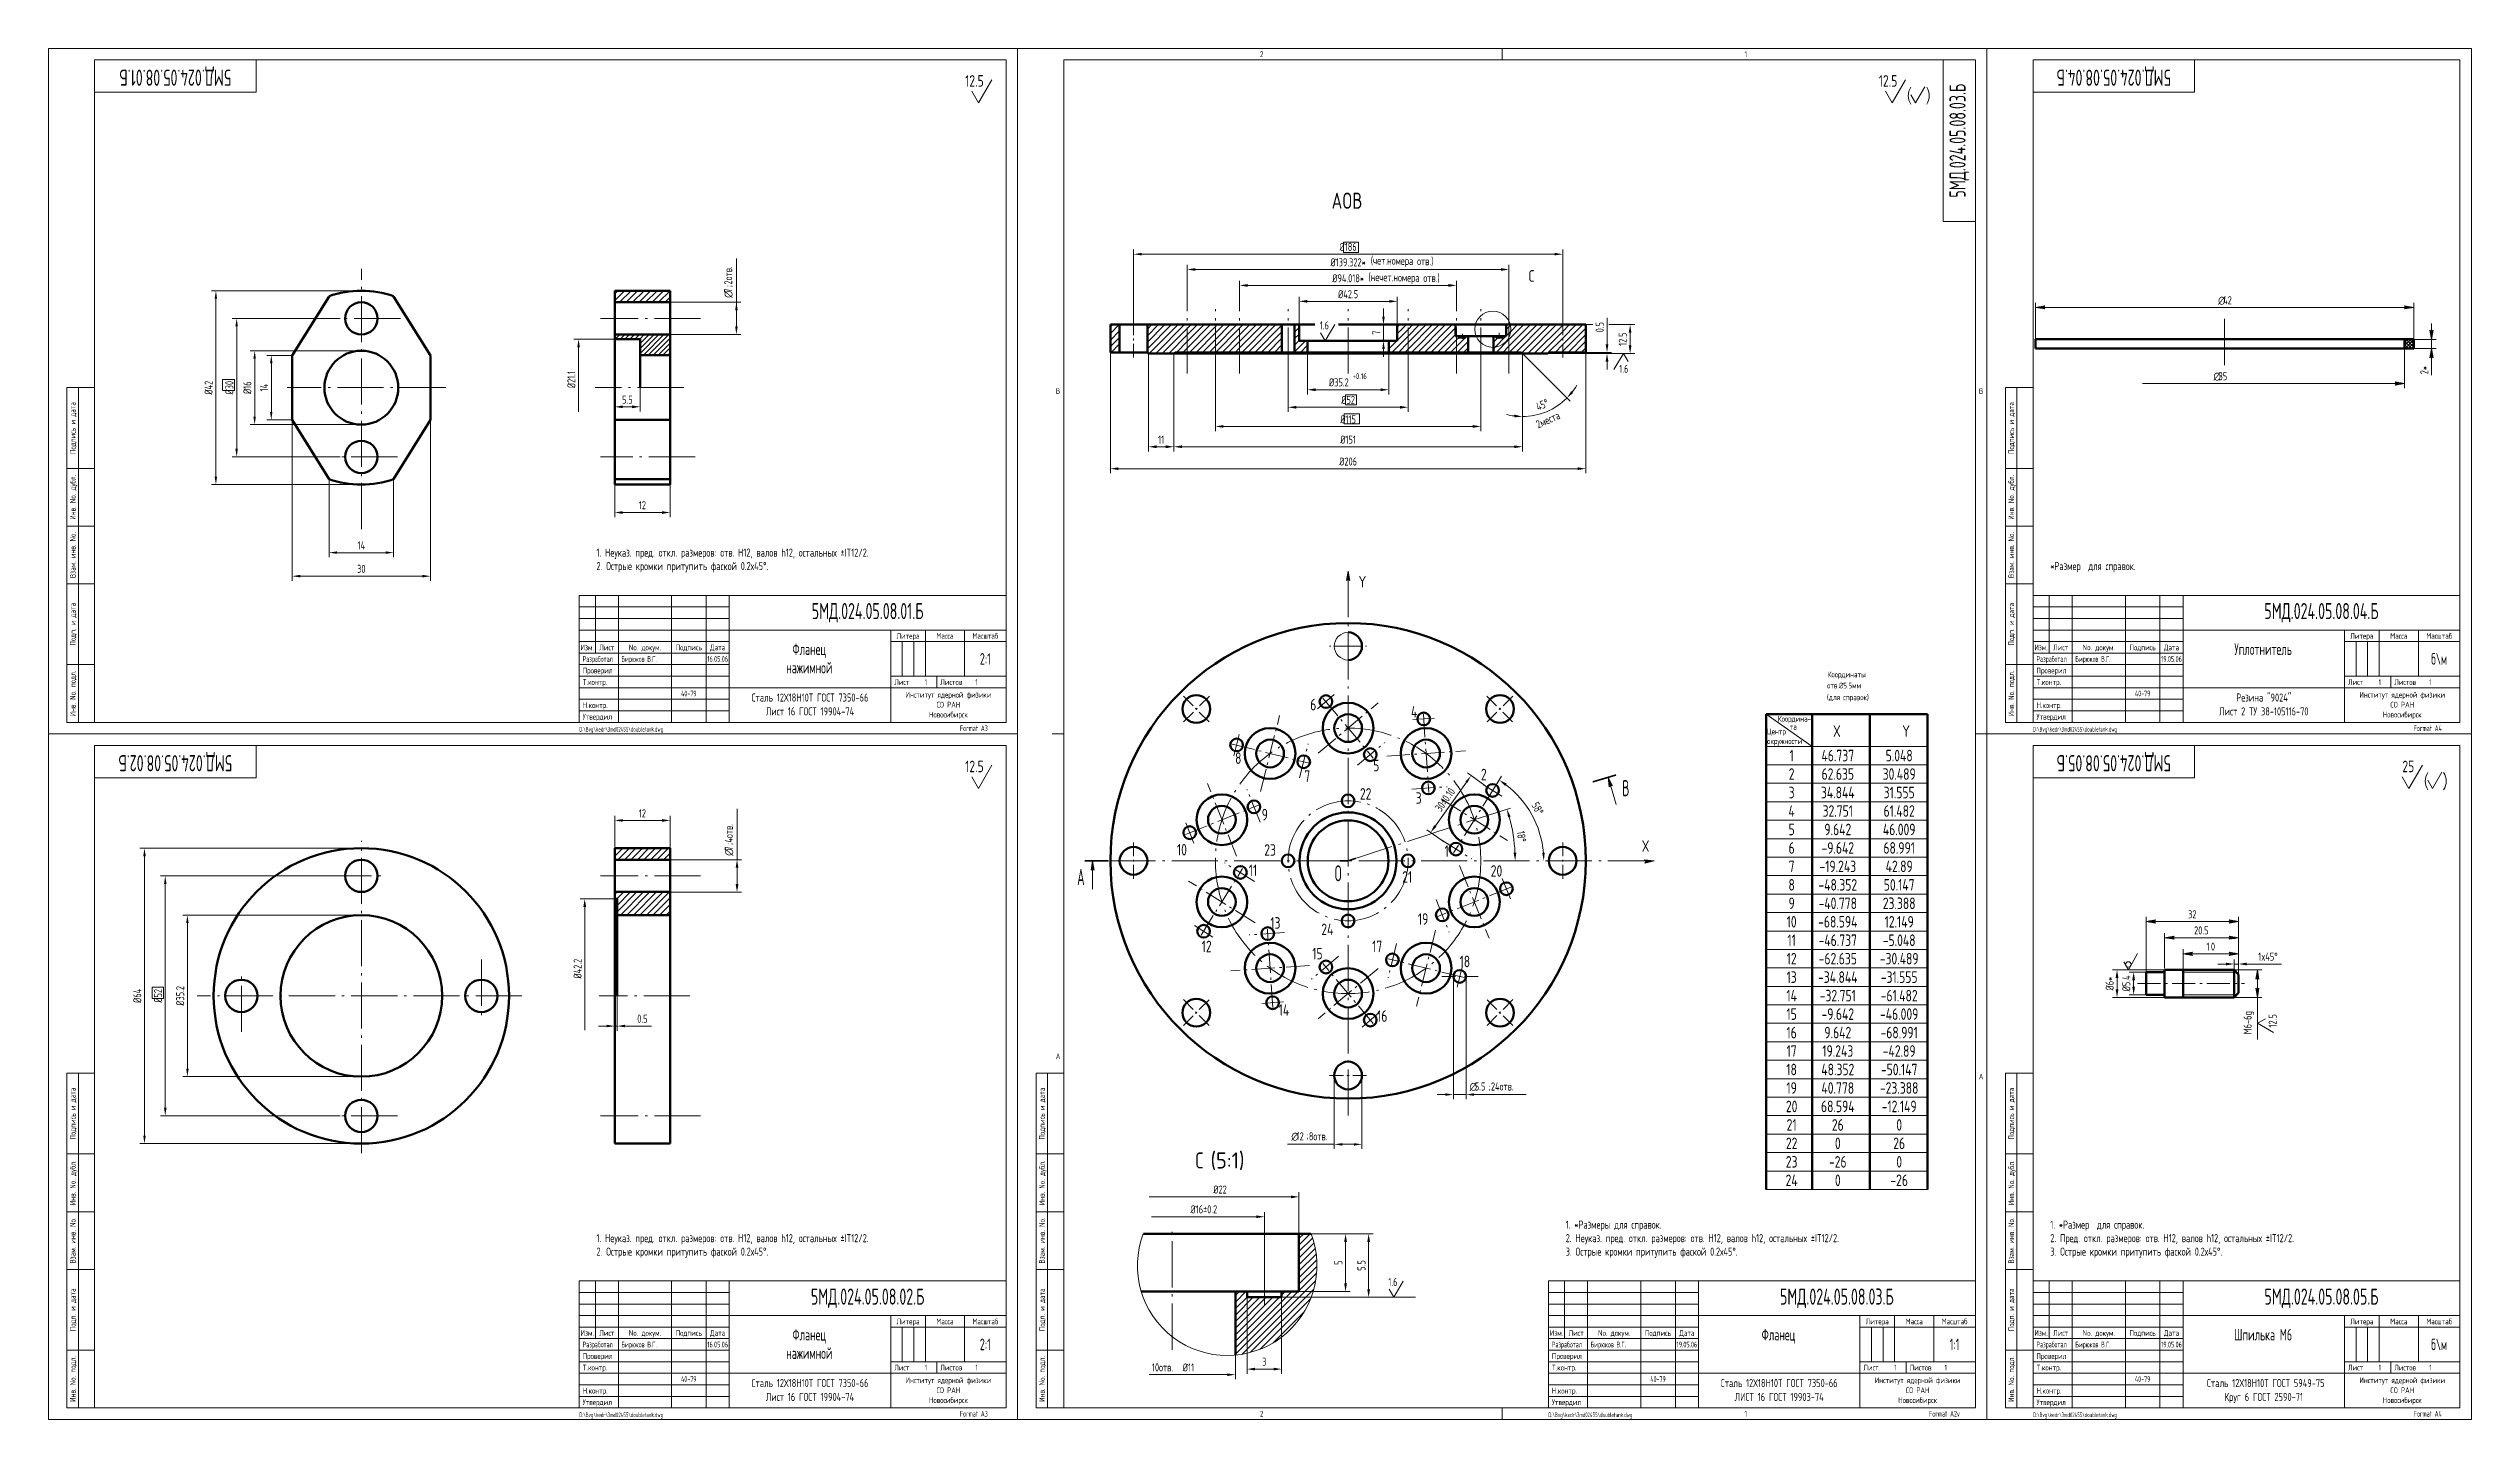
# Model space of a CAD drawing. Extents: x -414 to 4851, y -2165 to 1761.
# Drawn here: x 3171 to 4221, y 1167 to 1761 of the extents above; entities that cross this region are included whole.
import ezdxf
from ezdxf.enums import TextEntityAlignment as Align

# ---------------------------------------------------------------- set-up
doc = ezdxf.new("R2010")
doc.units = 0
for name, pattern in [('S-P10', [15, 10, -2, 1, -2]), ('S-P20', [27, 20, -3, 1, -3]), ('S-P6', [9.8, 6, -1.5, 0.8, -1.5])]:
    doc.linetypes.add(name, pattern=pattern)
for name, color, linetype, lineweight in [('1', 9, 'CONTINUOUS', 20), ('2', 2, 'CONTINUOUS', 50), ('DIM', 4, 'CONTINUOUS', 20), ('HATCH', 5, 'CONTINUOUS', 20), ('TR', 3, 'CONTINUOUS', 20)]:
    doc.layers.add(name, color=color, linetype=linetype, lineweight=lineweight)
doc.styles.add('SIMPLEX', font='simplex.shx', dxfattribs={"width": 0.7})
pattern_1 = [(45, (0, 0), (-1.4142136, 1.4142136), [])]

msp = doc.modelspace()

# ---------------------------------------------------------------- texts
at = {"layer": '1', "style": 'SIMPLEX', "width": 0.7}
for s, p in [('(для справок)', (3941.8, 1478.4)), ('отв.%%c5.5мм', (3941.9, 1483.5)), ('Координаты', (3942.1, 1488.3)), ('Координа-', (3920.5, 1469.1)), ('Центр', (3915.8, 1463.6)), ('окружности', (3915.9, 1459.4)), ('та', (3925.7, 1465.6))]:
    msp.add_text(s, height=2.5, dxfattribs=at).set_placement(p)
at = {"layer": 'DIM', "style": 'SIMPLEX', "width": 0.7}
for s, height, p in [('2', 2.5, (3696.1, 1757)), ('1', 2.5, (3906.1, 1757)), ('∅', 3.5, (4111.3, 1649.9)), ('42', 3.5, (4113.5, 1649.9)), ('∅', 3.5, (4109.3, 1617)), ('35', 3.5, (4111.5, 1617)), ('32', 3.5, (4098.3, 1383.9)), ('20.5', 3.5, (4100.9, 1376.9)), ('1', 3.5, (4106.3, 1369.9)), ('0', 3.5, (4108.2, 1369.9)), ('∅', 3.5, (3787, 1309.3)), ('5.5', 3.5, (3789.2, 1309.3)), ('24отв.', 3.5, (3796.2, 1309.3)), (';', 3.5, (3795, 1309.3)), ('∅', 3.5, (3709.7, 1287.7)), ('12', 3.5, (3712, 1287.7)), (';', 3.5, (3716.3, 1288.2)), ('8отв.', 3.5, (3717.3, 1287.7)), ('10отв.', 3.5, (3649.3, 1187.6)), ('2', 2.5, (3696.1, 1168)), ('1', 2.5, (3906.1, 1168))]:
    msp.add_text(s, height=height, dxfattribs=at).set_placement(p)
for s, height, p in [('12.5', 5, (3576.4, 1744.2)), ('12.5', 5, (3972.3, 1744.2)), ('AOB', 7, (3740.5, 1691.3)), ('12.5', 5, (3576.4, 1447.2)), ('25', 5, (4196.3, 1447.2)), ('С', 7, (3671.6, 1275.5))]:
    msp.add_text(s, height=height, dxfattribs=at).set_placement(p, align=Align.RIGHT)
for s, rotation, p in [('(чет.номера отв.)', 359.115, (3744.1, 1667.2)), ('2отв.', 90, (3467.4, 1658.5)), ('(нечет.номера отв.)', 359.115, (3743.1, 1660)), ('7', 90, (3467.4, 1654.9)), ('∅', 90, (3467.4, 1652.7)), (';', 90, (3467.4, 1657.3)), ('1.6', 360, (3851.8, 1620.2)), ('2*', 90, (4202.4, 1619.6)), ('45°', 24.115, (3816.7, 1603.7)), ('2места', 24.115, (3816.7, 1596.1)), ('58°', 299, (3813.6, 1433)), ('4отв.', 90, (3467.7, 1416.7)), ('18°', 276.9947, (3807.4, 1421.5)), ('∅', 90, (3467.7, 1411)), ('7', 90, (3467.7, 1413.2)), (';', 90, (3467.7, 1415.6)), ('12.5', 90, (4136.7, 1336.6))]:
    msp.add_text(s, height=3.5, rotation=rotation, dxfattribs=at).set_placement(p)
for s, p in [('С', (3813.8, 1659.7)), ('Y', (3740.5, 1527.2)), ('6', (3719.2, 1474)), ('4', (3762.9, 1470.9)), ('X', (3946.1, 1462.5)), ('Y', (3976.1, 1462.5)), ('8', (3686.7, 1450.8)), ('5', (3746.5, 1447.6)), ('1', (3926.5, 1451.9)), ('46.737', (3946.5, 1451.9)), ('5.048', (3973.1, 1451.9)), ('7', (3716.6, 1443)), ('22', (3741.9, 1435.3)), ('3', (3764.9, 1433.5)), ('2', (3793.1, 1443.7)), ('2', (3926.5, 1443.9)), ('3', (3926.5, 1435.9)), ('34.844', (3946.5, 1435.9)), ('62.635', (3946.5, 1443.9)), ('30.489', (3973.1, 1443.9)), ('31.555', (3973.1, 1435.9)), ('9', (3698.2, 1426.3)), ('4', (3926.5, 1427.9)), ('32.751', (3946.5, 1427.9)), ('61.482', (3973.1, 1427.9)), ('X', (3863.2, 1412.7)), ('5', (3926.5, 1419.9)), ('9.642', (3946.5, 1419.9)), ('46.009', (3973.1, 1419.9)), ('10', (3662.3, 1411.1)), ('11', (3693.1, 1402.2)), ('23', (3700.5, 1411)), ('1', (3777, 1410.5)), ('6', (3926.5, 1411.9)), ('7', (3926.5, 1403.9)), ('-19.243', (3946.5, 1403.9)), ('-9.642', (3946.5, 1411.9)), ('68.991', (3973.1, 1411.9)), ('42.89', (3973.1, 1403.9)), ('21', (3759.9, 1399.3)), ('20', (3798.6, 1401.9)), ('8', (3926.5, 1395.9)), ('-48.352', (3946.5, 1395.9)), ('50.147', (3973.1, 1395.9)), ('19', (3766.8, 1381.1)), ('9', (3926.5, 1387.9)), ('-40.778', (3946.5, 1387.9)), ('23.388', (3973.1, 1387.9)), ('13', (3702.8, 1379.4)), ('24', (3725.3, 1376.6)), ('10', (3926.5, 1379.9)), ('11', (3926.5, 1371.9)), ('-68.594', (3946.5, 1379.9)), ('-46.737', (3946.5, 1371.9)), ('-5.048', (3973.1, 1371.9)), ('12.149', (3973.1, 1379.9)), ('12', (3673, 1369.2)), ('15', (3721, 1366.1)), ('17', (3746.9, 1369.2)), ('18', (3784.9, 1362.7)), ('12', (3926.5, 1363.9)), ('-62.635', (3946.5, 1363.9)), ('-30.489', (3973.1, 1363.9)), ('13', (3926.5, 1355.9)), ('-34.844', (3946.5, 1355.9)), ('-31.555', (3973.1, 1355.9)), ('14', (3706.5, 1341.7)), ('16', (3749.1, 1339.1)), ('14', (3926.5, 1347.9)), ('15', (3926.5, 1339.9)), ('-32.751', (3946.5, 1347.9)), ('-9.642', (3946.5, 1339.9)), ('-46.009', (3973.1, 1339.9)), ('-61.482', (3973.1, 1347.9)), ('16', (3926.5, 1331.9)), ('9.642', (3946.5, 1331.9)), ('-68.991', (3973.1, 1331.9)), ('17', (3926.5, 1323.9)), ('19.243', (3946.5, 1323.9)), ('-42.89', (3973.1, 1323.9)), ('18', (3926.5, 1315.9)), ('19', (3926.5, 1307.9)), ('48.352', (3946.5, 1315.9)), ('40.778', (3946.5, 1307.9)), ('-23.388', (3973.1, 1307.9)), ('-50.147', (3973.1, 1315.9)), ('20', (3926.5, 1299.9)), ('68.594', (3946.5, 1299.9)), ('-12.149', (3973.1, 1299.9)), ('21', (3926.5, 1291.9)), ('26', (3946.5, 1291.9)), ('0', (3973.1, 1291.9)), ('22', (3926.5, 1283.9)), ('0', (3946.5, 1283.9)), ('26', (3973.1, 1283.9)), ('24', (3926.5, 1267.9)), ('23', (3926.5, 1275.9)), ('-26', (3946.5, 1275.9)), ('0', (3946.5, 1267.9)), ('-26', (3973.1, 1267.9)), ('0', (3973.1, 1275.9))]:
    msp.add_text(s, height=5, dxfattribs=at).set_placement(p, align=Align.CENTER)
for p in [(3726, 1639), (3755.7, 1224.6)]:
    msp.add_text('1.6', height=3.5, rotation=360, dxfattribs=at).set_placement(p, align=Align.RIGHT)
msp.add_text('+0.16', height=2.47, dxfattribs=at).set_placement((3736.2, 1616.8), align=Align.BOTTOM_LEFT)
for s, p in [('B', (3608.6, 1612.3)), ('B', (4008.6, 1612.3)), ('A', (3608.6, 1324.1)), ('A', (4008.6, 1315.3))]:
    msp.add_text(s, height=2.5, dxfattribs=at).set_placement(p, align=Align.MIDDLE)
for s, p in [('Подпись и дата', (3182.9, 1596.3)), ('Подпись и дата', (4022.9, 1596.3)), ('Инв. No. дубл.', (3182.9, 1566.3)), ('Инв. No. дубл.', (4022.9, 1566.3)), ('Взам. инв. No.', (3182.9, 1541.3)), ('Взам. инв. No.', (4022.9, 1541.3)), ('Подп. и дата', (3182.9, 1511.3)), ('Подп. и дата', (4022.9, 1511.3)), ('Инв. No. подл.', (3182.9, 1481.3)), ('Инв. No. подл.', (4022.9, 1481.3)), ('Подпись и дата', (3182.9, 1299.3)), ('Подпись и дата', (3602.9, 1299.3)), ('Подпись и дата', (4022.9, 1299.3)), ('Инв. No. дубл.', (3182.9, 1269.3)), ('Инв. No. дубл.', (3602.9, 1269.3)), ('Инв. No. дубл.', (4022.9, 1269.3)), ('Взам. инв. No.', (3182.9, 1244.3)), ('Взам. инв. No.', (3602.9, 1244.3)), ('Взам. инв. No.', (4022.9, 1244.3)), ('Подп. и дата', (3182.9, 1214.3)), ('Подп. и дата', (3602.9, 1214.3)), ('Подп. и дата', (4022.9, 1214.3)), ('Инв. No. подл.', (3182.9, 1184.3)), ('Инв. No. подл.', (3602.9, 1184.3)), ('Инв. No. подл.', (4022.9, 1184.3))]:
    msp.add_text(s, height=2.5, rotation=90, dxfattribs=at).set_placement(p, align=Align.CENTER)
at = {"layer": 'DIM', "style": 'SIMPLEX'}
for s, width, p, p2 in [('B', 0.675, (3853.1, 1436.8), (3856.2, 1436.8)), ('A', 0.590625, (3616.9, 1398.3), (3620.1, 1398.3)), ('O', 0.590625, (3728.4, 1399.9), (3731.6, 1399.9)), ('(5:1)', 0.6125, (3674.7, 1275.5), (3689.4, 1275.5))]:
    msp.add_text(s, height=7, dxfattribs=dict(at, width=width)).set_placement(p, p2, align=Align.FIT)
at = {"layer": 'DIM', "char_height": 3.5, "attachment_point": 5, "style": 'SIMPLEX'}
for s, insert in [('\\A1;%%c139.322*', (3734.3, 1668.1)), ('\\A1;%%c186', (3734.3, 1674.8)), ('\\A1;%%c94.018*', (3734.3, 1661.2)), ('\\A1;%%c42.5', (3734.3, 1654.3)), ('\\A1;%%c35.2', (3730.3, 1616.1)), ('\\A1;5.5', (3422, 1608.6)), ('\\A1;%%c52', (3734.3, 1608.5)), ('\\A1;%%c115', (3734.3, 1600.1)), ('\\A1;11', (3653.3, 1591.3)), ('\\A1;%%c151', (3734.3, 1591.3)), ('\\A1;%%c206', (3734.3, 1581.8)), ('\\A1;12', (3428.5, 1562.9)), ('\\A1;14', (3306.7, 1545.5)), ('\\A1;30', (3306.7, 1535.3)), ('\\A1;12', (3428.5, 1429.4)), ('\\A1;1x45%%d', (4132.9, 1367.3)), ('\\A1;0.5', (3428.5, 1340.4)), ('\\A1;%%c22', (3678.8, 1266.4)), ('\\A1;%%c16%%p0.2', (3671.8, 1257.8)), ('\\A1;%%c11', (3665.1, 1189.3)), ('\\A1;3', (3698, 1191.8))]:
    msp.add_mtext(s, dxfattribs=dict(at, insert=insert))
for s, insert, rotation in [('\\A1;7', (3746.5, 1637.6), 90), ('\\A1;0.5', (3843.3, 1640), 90), ('\\A1;12.5', (3853.3, 1634.8), 90), ('\\A1;%%c21.1', (3397.7, 1617.3), 90), ('\\A1;%%c42', (3240.5, 1613.8), 90), ('\\A1;%%c30', (3249.5, 1613.8), 90), ('\\A1;%%c16', (3257.3, 1613.8), 90), ('\\A1;14', (3264.5, 1613.8), 90), ('\\A1;30%%p0.10', (3776.3, 1435.3), 54.5345), ('\\A1;%%c42.2', (3400.4, 1362.1), 90), ('\\A1;%%c6*', (4064.3, 1355.6), 90), ('\\A1;%%c5.4', (4071.5, 1355.7), 90), ('\\A1;%%c64', (3209.6, 1350.3), 90), ('\\A1;%%c52', (3218.6, 1350.3), 90), ('\\A1;%%c35.2', (3228.2, 1350.3), 90), ('\\A1;M6-6g', (4124.6, 1338.7), 90), ('\\A1;5', (3730.1, 1234.7), 90), ('\\A1;5.5', (3740.1, 1233.5), 90)]:
    msp.add_mtext(s, dxfattribs=dict(at, insert=insert, rotation=rotation))
at = {"layer": 'TR', "char_height": 3.5, "width": 170, "attachment_point": 7, "style": 'SIMPLEX'}
for s, insert in [('\\A1;1. Неуказ. пред. откл. размеров: отв. H12, валов h12, остальных ±IT12/2.\\P2. Острые кромки притупить фаской 0.2х45%%d.', (3408.6, 1533.8)), ('\\A1;*Размер  для справок.', (4038.6, 1533.8)), ('\\A1;1. *Pазмеры для справок.\\P2. Неуказ. пред. откл. размеров: отв. H12, валов h12, остальных ±IT12/2.\\P3. Острые кромки притупить фаской 0.2х45%%d.', (3828.6, 1236.8)), ('\\A1;1. *Размер  для справок.\\P2. Пред. откл. размеров: отв. H12, валов h12, остальных ±IT12/2.\\P3. Острые кромки притупить фаской 0.2х45%%d.', (4038.6, 1236.8)), ('\\A1;1. Неуказ. пред. откл. размеров: отв. H12, валов h12, остальных ±IT12/2.\\P2. Острые кромки притупить фаской 0.2х45%%d.', (3408.6, 1236.8))]:
    msp.add_mtext(s, dxfattribs=dict(at, insert=insert))

# ---------------------------------------------------------------- blocks, each defined once
blk = doc.blocks.new('SHTAMP1')
at = {"layer": 'DIM', "color": 2}
for p, q in [((-185, 55), (0, 55)), ((-185, 55), (-185, 0)), ((-178, 55), (-178, 30)), ((-168, 55), (-168, 0)), ((-145, 55), (-145, 0)), ((-130, 55), (-130, 0)), ((-120, 55), (-120, 0)), ((-185, 35), (-120, 35)), ((-120, 40), (0, 40)), ((-50, 40), (-50, 0)), ((-50, 35), (0, 35)), ((-35, 40), (-35, 20)), ((-18, 40), (-18, 20)), ((-185, 30), (-120, 30)), ((-120, 15), (0, 15)), ((-50, 20), (0, 20)), ((-30, 20), (-30, 15))]:
    blk.add_line(p, q, dxfattribs=at)
at = {"layer": 'DIM'}
for p, q in [((-185, 50), (-120, 50)), ((-185, 45), (-120, 45)), ((-185, 40), (-120, 40)), ((-45, 35), (-45, 20)), ((-40, 35), (-40, 20)), ((-185, 25), (-120, 25)), ((-185, 20), (-120, 20)), ((-185, 15), (-120, 15)), ((-185, 10), (-120, 10)), ((-185, 5), (-120, 5))]:
    blk.add_line(p, q, dxfattribs=at)
at = {"layer": 'DIM', "style": 'SIMPLEX', "width": 0.6}
blk.add_text('1', height=2.5, dxfattribs=at).set_placement((-35.2, 16.2))
at = {"layer": 'DIM', "style": 'SIMPLEX', "width": 0.6, "flags": 8}
blk.add_attdef('ОБОЗНАЧЕНИЕ2', text='', height=7, dxfattribs=at).set_placement((-117, 60), align=Align.MIDDLE)
at = {"layer": 'DIM', "style": 'SIMPLEX', "width": 0.6}
for tag, height, p in [('ОБОЗНАЧЕНИЕ', 7, (-60, 47.5)), ('МАСШТАБ', 5, (-9, 27.5))]:
    blk.add_attdef(tag, text='', height=height, dxfattribs=at).set_placement(p, align=Align.MIDDLE)
at = {"layer": 'DIM', "style": 'SIMPLEX', "width": 0.910843}
blk.add_attdef('ДАТА', text='', height=2.5, dxfattribs=at).set_placement((-129.5, 26.2), (-120.5, 26.2), align=Align.FIT)
at = {"layer": 'DIM', "style": 'SIMPLEX', "width": 0.6}
blk.add_attdef('ТЕЛЕФОН', text='', height=2.5, dxfattribs=at).set_placement((-137.5, 12.5), align=Align.MIDDLE_CENTER)
for tag, p in [('ЛИСТОВ', (-13.3, 16.2)), ('FORMAT', (-20, -3.8))]:
    blk.add_attdef(tag, p, '', height=2.5, dxfattribs=at)
at = {"layer": 'TR', "style": 'SIMPLEX', "width": 0.7}
for s, p in [('Изм.', (-181.5, 31.2)), ('Лист', (-173, 31.2)), ('No. докум.', (-156.5, 31.2)), ('Подпись', (-137.5, 31.2)), ('Дата', (-125, 31.2)), ('Литера', (-42.5, 36.2)), ('Масса', (-26.5, 36.2)), ('Масштаб', (-9, 36.2)), ('Институт ядерной физики', (-25, 10.7)), ('Новосибирск', (-25, 2.1)), ('СО РАН', (-25, 6.4))]:
    blk.add_text(s, height=2.5, dxfattribs=at).set_placement(p, align=Align.CENTER)
at = {"layer": 'TR', "style": 'SIMPLEX'}
for s, width, p in [('Разработал', 0.6, (-183.5, 26.2)), ('Проверил', 0.7, (-183.5, 21.2)), ('T.контр.', 0.7, (-183.5, 16.2)), ('Лист', 0.7, (-48.5, 16.2)), ('Листов', 0.7, (-28.5, 16.2)), ('Утвердил', 0.7, (-183.5, 1.2)), ('Н.контр.', 0.7, (-183.5, 6.2))]:
    blk.add_text(s, height=2.5, dxfattribs=dict(at, width=width)).set_placement(p)
at = {"layer": 'TR', "style": 'SIMPLEX', "width": 0.6}
for tag, height, p in [('НАИМЕНОВАНИЕ', 5, (-85.3, 29.2)), ('НАИМЕНОВАНИЕ2', 5, (-85.3, 21.2)), ('МАТЕРИАЛ', 3.5, (-85, 9)), ('СОРТАМЕНТ', 3.5, (-85, 3))]:
    blk.add_attdef(tag, text='', height=height, dxfattribs=at).set_placement(p, align=Align.CENTER)
for tag, p, height in [('РАЗРАБОТАЛ', (-166.7, 26.2), 2.5), ('ПРОВЕРИЛ', (-166.7, 21.2), 2.5), ('УТВЕРДИЛ', (-166.7, 1.2), 2.5), ('НОРМОКОНТРОЛЬ', (-166.7, 6.2), 2.5), ('ФАЙЛ', (-185, -4), 2)]:
    blk.add_attdef(tag, p, '', height=height, dxfattribs=at)
blk = doc.blocks.new('LEADR')
at = {"layer": 'DIM'}
for p, q in [((-1.17, 0.2), (0, 0)), ((-1, 0), (-1.17, 0.2)), ((0, 0), (-1.17, -0.2)), ((-0.44, 0.07), (-1.06, 0.07)), ((0, 0), (-1, 0)), ((-1.17, -0.2), (-1, 0)), ((-0.44, -0.08), (-1.06, -0.08))]:
    blk.add_line(p, q, dxfattribs=at)
blk = doc.blocks.new('STREL')
at = {"layer": 'DIM'}
for p, q in [((0, 0), (1.17, 0.2)), ((1.17, -0.2), (0, 0)), ((0, 0), (3.5, 0)), ((0.44, 0.08), (1.06, 0.08)), ((1.17, 0.2), (1, 0)), ((1, 0), (1.17, -0.2)), ((0.44, -0.07), (1.06, -0.07))]:
    blk.add_line(p, q, dxfattribs=at)

# ---------------------------------------------------------------- hatches: boundary and pattern name
at = {"layer": 'HATCH'}
h = msp.add_hatch(dxfattribs=at)
h.set_pattern_fill('U', color=256, scale=2, angle=45, style=0, pattern_type=0)
h.set_pattern_definition(pattern_1)
h.paths.add_polyline_path([(3440.5, 1655.8), (3416.5, 1655.8), (3416.5, 1650.8), (3440.5, 1650.8)])
h = msp.add_hatch(dxfattribs=at)
h.set_pattern_fill('U', color=256, scale=2, angle=45, style=0, pattern_type=0)
h.set_pattern_definition(pattern_1)
h.paths.add_polyline_path([(3635.3, 1641.1), (3631.3, 1641.1), (3631.3, 1629.1), (3635.3, 1629.1)])
h = msp.add_hatch(dxfattribs=at)
h.set_pattern_fill('U', color=256, scale=2, angle=45, style=0, pattern_type=0)
h.set_pattern_definition(pattern_1)
h.paths.add_polyline_path([(3647.3, 1641.1), (3647.3, 1629.1), (3647.8, 1628.6), (3658.8, 1628.6), (3659.3, 1629.1), (3664.6, 1629.1), (3664.6, 1641.1)])
h = msp.add_hatch(dxfattribs=at)
h.set_pattern_fill('U', color=256, scale=2, angle=45, style=0, pattern_type=0)
h.set_pattern_definition(pattern_1)
h.paths.add_polyline_path([(3676.8, 1629.1), (3676.8, 1641.1), (3664.6, 1641.1), (3664.6, 1629.1)])
h = msp.add_hatch(dxfattribs=at)
h.set_pattern_fill('U', color=256, scale=2, angle=45, style=0, pattern_type=0)
h.set_pattern_definition(pattern_1)
h.paths.add_polyline_path([(3687.3, 1641.1), (3676.8, 1641.1), (3676.8, 1629.1), (3687.3, 1629.1)])
h = msp.add_hatch(dxfattribs=at)
h.set_pattern_fill('U', color=256, scale=2, angle=45, style=0, pattern_type=0)
h.set_pattern_definition(pattern_1)
h.paths.add_polyline_path([(3705.6, 1629.1), (3705.6, 1641.1), (3687.3, 1641.1), (3687.3, 1629.1)])
h = msp.add_hatch(dxfattribs=at)
h.set_pattern_fill('U', color=256, scale=2, angle=45, style=0, pattern_type=0)
h.set_pattern_definition(pattern_1)
h.paths.add_polyline_path([(3713.1, 1634.1), (3713.1, 1641.1), (3711.1, 1641.1), (3711.1, 1629.1), (3716.7, 1629.1), (3716.7, 1634.1)])
h = msp.add_hatch(dxfattribs=at)
h.set_pattern_fill('U', color=256, scale=2, angle=45, style=0, pattern_type=0)
h.set_pattern_definition(pattern_1)
h.paths.add_polyline_path([(3760.3, 1641.1), (3755.6, 1641.1), (3755.6, 1634.1), (3751.9, 1634.1), (3751.9, 1629.1), (3760.3, 1629.1)])
h = msp.add_hatch(dxfattribs=at)
h.set_pattern_fill('U', color=256, scale=2, angle=45, style=0, pattern_type=0)
h.set_pattern_definition(pattern_1)
h.paths.add_polyline_path([(3781.3, 1636.1), (3780.8, 1636.1), (3780.8, 1641.1), (3760.3, 1641.1), (3760.3, 1629.1), (3781.3, 1629.1)])
h = msp.add_hatch(dxfattribs=at)
h.set_pattern_fill('U', color=256, scale=2, angle=45, style=0, pattern_type=0)
h.set_pattern_definition(pattern_1)
h.paths.add_polyline_path([(3804.8, 1639.1, 0.065147), (3804.6, 1641.1), (3802.8, 1641.1), (3802.8, 1636.1), (3801.3, 1636.1), (3801.3, 1635.6), (3798.3, 1635.6), (3798.3, 1636.1), (3797.3, 1636.1), (3797.3, 1631.2, 0.40293)])
h = msp.add_hatch(dxfattribs=at)
h.set_pattern_fill('U', color=256, scale=2, angle=45, style=0, pattern_type=0)
h.set_pattern_definition(pattern_1)
h.paths.add_polyline_path([(3827.3, 1641.1), (3804.6, 1641.1, -0.065147), (3804.8, 1639.1, -0.119803), (3804, 1635.5), (3804, 1629.1), (3809.3, 1629.1), (3809.8, 1628.6), (3820.8, 1628.6), (3821.3, 1629.1), (3827.3, 1629.1)])
h = msp.add_hatch(dxfattribs=at)
h.set_pattern_fill('U', color=256, scale=2, angle=45, style=0, pattern_type=0)
h.set_pattern_definition(pattern_1)
h.paths.add_polyline_path([(3837.3, 1641.1), (3827.3, 1641.1), (3827.3, 1629.1), (3837.3, 1629.1)])
h = msp.add_hatch(dxfattribs=at)
h.set_pattern_fill('U', color=256, scale=1.5, angle=45, style=0, pattern_type=0)
h.set_pattern_definition([(45, (0, 0), (-1.0606602, 1.0606602), [])])
h.paths.add_polyline_path([(3440.5, 1636.8), (3416.5, 1636.8), (3416.5, 1634.8), (3427.5, 1634.8), (3427.5, 1627.9), (3440.5, 1627.9)])
h = msp.add_hatch(dxfattribs=at)
h.set_pattern_fill('U', color=256, scale=2, angle=45, style=0, pattern_type=0)
h.set_pattern_definition(pattern_1)
h.paths.add_polyline_path([(3786.3, 1636.1), (3785.3, 1636.1), (3785.3, 1635.6), (3782.3, 1635.6), (3782.3, 1636.1), (3781.3, 1636.1), (3781.3, 1629.1), (3786.3, 1629.1)])
h = msp.add_hatch(dxfattribs=at)
h.set_pattern_fill('U', color=256, scale=2, angle=45, style=0, pattern_type=0)
h.set_pattern_definition(pattern_1)
h.paths.add_polyline_path([(3804, 1635.5, -0.270089), (3797.3, 1631.2), (3797.3, 1629.1), (3804, 1629.1)])
h = msp.add_hatch(dxfattribs=at)
h.set_pattern_fill('U', color=256, angle=45, style=0, double=1, pattern_type=0)
h.set_pattern_definition([(45, (961.589, 124.0101), (-0.70710678, 0.70710678), []), (135, (961.589, 124.0101), (-0.70710678, -0.70710678), [])])
h.paths.add_polyline_path([(4196.1, 1634.8), (4192.1, 1634.8), (4192.1, 1630.8), (4196.1, 1630.8)])
h = msp.add_hatch(dxfattribs=at)
h.set_pattern_fill('U', color=256, scale=2, angle=45, style=0, pattern_type=0)
h.set_pattern_definition([(45, (0, 33.5745), (-1.4142136, 1.4142136), [])])
h.paths.add_polyline_path([(3440.5, 1409.3), (3440.5, 1414.3), (3416.5, 1414.3), (3416.5, 1409.3)])
h = msp.add_hatch(dxfattribs=at)
h.set_pattern_fill('U', color=256, scale=2, angle=45, style=0, pattern_type=0)
h.set_pattern_definition(pattern_1)
h.paths.add_polyline_path([(3440.5, 1395.3), (3416.5, 1395.3), (3416.5, 1392.3), (3417.5, 1392.3), (3417.5, 1385.3), (3440.5, 1385.3)])
h = msp.add_hatch(dxfattribs=at)
h.set_pattern_fill('U', color=256, scale=2, angle=45, style=0, pattern_type=0)
h.set_pattern_definition([(45, (-133.8151, -67.3919), (-1.4142136, 1.4142136), [])])
h.paths.add_polyline_path([(3685.5, 1194.7, 0.495911), (3718.2, 1247.2), (3713, 1247.2), (3713, 1222.2), (3705.5, 1222.2), (3705.5, 1219.7), (3690.5, 1219.7), (3690.5, 1222.2), (3685.5, 1222.2)])

# ---------------------------------------------------------------- linework, layer by layer
at = {"layer": '1'}
for p, q in [((3732.3, 1676.8), (3732.3, 1672.4)), ((3738.8, 1676.8), (3732.3, 1676.8)), ((3732.3, 1672.4), (3738.8, 1672.4)), ((3738.8, 1672.4), (3738.8, 1676.8)), ((3251.8, 1617.4), (3246.6, 1617.4)), ((3246.6, 1617.4), (3246.6, 1612.5)), ((3251.8, 1612.5), (3251.8, 1617.4)), ((3246.7, 1612.5), (3251.8, 1612.5)), ((3737.9, 1610.7), (3733.2, 1610.7)), ((3733.2, 1610.7), (3733.2, 1606.3)), ((3737.9, 1606.3), (3737.9, 1610.7)), ((3739.2, 1602.5), (3732.6, 1602.5)), ((3732.6, 1602.5), (3732.6, 1598.1)), ((3732.6, 1598.1), (3739.2, 1598.1)), ((3733.2, 1606.3), (3737.9, 1606.3)), ((3739.2, 1598.1), (3739.2, 1602.5)), ((3915.4, 1472.4), (3935.4, 1458.4)), ((3915.4, 1458.4), (3985.4, 1458.4)), ((3915.4, 1450.4), (3985.4, 1450.4)), ((3915.4, 1442.4), (3985.4, 1442.4)), ((3915.4, 1434.4), (3985.4, 1434.4)), ((3915.4, 1426.4), (3985.4, 1426.4)), ((3915.4, 1418.4), (3985.4, 1418.4)), ((3915.4, 1410.4), (3985.4, 1410.4)), ((3915.4, 1402.4), (3985.4, 1402.4)), ((3915.4, 1394.4), (3985.4, 1394.4)), ((3915.4, 1386.4), (3985.4, 1386.4)), ((3915.4, 1378.4), (3985.4, 1378.4)), ((3915.4, 1370.4), (3985.4, 1370.4)), ((3915.4, 1362.4), (3985.4, 1362.4)), ((4119.2, 1360.5), (4096.1, 1360.5)), ((3220.9, 1354), (3216, 1354)), ((3216, 1354), (3216, 1349.1)), ((3216.1, 1349.1), (3220.9, 1349.1)), ((3220.9, 1349.1), (3220.9, 1354)), ((3915.4, 1354.4), (3985.4, 1354.4)), ((3915.4, 1346.4), (3985.4, 1346.4)), ((4119.2, 1350.7), (4096.1, 1350.7)), ((3915.4, 1338.4), (3985.4, 1338.4)), ((3915.4, 1330.4), (3985.4, 1330.4)), ((3915.4, 1322.4), (3985.4, 1322.4)), ((3915.4, 1314.4), (3985.4, 1314.4)), ((3915.4, 1306.4), (3985.4, 1306.4)), ((3915.4, 1298.4), (3985.4, 1298.4)), ((3915.4, 1290.4), (3985.4, 1290.4)), ((3915.4, 1282.4), (3985.4, 1282.4)), ((3915.4, 1274.4), (3985.4, 1274.4)), ((3915.4, 1266.4), (3985.4, 1266.4))]:
    msp.add_line(p, q, dxfattribs=at)
at = {"layer": '1', "linetype": 'S-P20'}
for p, q in [((3306.7, 1552.5), (3306.7, 1665.3)), ((3323.6, 1643.8), (3297.5, 1643.8)), ((3453.7, 1643.8), (3410.3, 1643.8)), ((3664.6, 1619.9), (3664.6, 1647.8)), ((3676.8, 1619.9), (3676.8, 1647.8)), ((3687.3, 1619.9), (3687.3, 1647.8)), ((3708.3, 1619.9), (3708.3, 1647.8)), ((3734.3, 1619.9), (3734.3, 1647.8)), ((3760.3, 1619.9), (3760.3, 1647.8)), ((3781.3, 1619.9), (3781.3, 1647.8)), ((3791.8, 1619.9), (3791.8, 1647.8)), ((3804, 1641), (3804, 1647.8)), ((3804, 1619.9), (3804, 1640.4)), ((4114.1, 1643.6), (4114.1, 1622.2)), ((3783.8, 1634.9), (3783.8, 1637.1)), ((3799.8, 1634.9), (3799.8, 1637.6)), ((3343.3, 1613.8), (3274.6, 1613.8)), ((3446.4, 1613.8), (3408, 1613.8)), ((3322.3, 1583.8), (3297.5, 1583.8)), ((3451.3, 1583.8), (3410.3, 1583.8)), ((3734.3, 1298.4), (3734.3, 1523.4)), ((3734.3, 1408.8), (3804.7, 1431.7)), ((3306.7, 1282.1), (3306.7, 1417.5)), ((3866.9, 1408.8), (3623.6, 1408.8)), ((3291.1, 1402.3), (3315.8, 1402.3)), ((3453.7, 1402.3), (3410.3, 1402.3)), ((3358.7, 1366), (3358.7, 1341.2)), ((3254.7, 1334.7), (3254.7, 1359.5)), ((3376.3, 1350.3), (3235.6, 1350.3)), ((3449.1, 1350.3), (3409.8, 1350.3)), ((3322.3, 1298.3), (3297.5, 1298.3)), ((3453.7, 1298.3), (3410.3, 1298.3)), ((3658, 1197), (3658, 1250.7)), ((3698, 1216.3), (3698, 1230.1))]:
    msp.add_line(p, q, dxfattribs=at)
at = {"layer": '1', "linetype": 'S-P6'}
for p, q in [((3641.3, 1642.6), (3641.3, 1626.6)), ((3827.3, 1642.6), (3827.3, 1626.6)), ((3734.3, 1501.8), (3726.3, 1501.8)), ((3734.3, 1501.8), (3742.3, 1501.8)), ((3662.9, 1480.2), (3674.2, 1468.9)), ((3674.2, 1480.2), (3662.9, 1468.9)), ((3805.7, 1480.2), (3794.4, 1468.9)), ((3794.4, 1480.2), (3805.7, 1468.9)), ((3641.3, 1416.8), (3641.3, 1400.8)), ((3827.3, 1416.8), (3827.3, 1400.8)), ((3790.7, 1358.7), (3774.7, 1358.7)), ((3662.9, 1337.4), (3674.2, 1348.7)), ((3662.9, 1348.7), (3674.2, 1337.4)), ((3805.7, 1337.4), (3794.4, 1348.7)), ((3805.7, 1348.7), (3794.4, 1337.4)), ((3726.3, 1315.8), (3734.3, 1315.8)), ((3742.3, 1315.8), (3734.3, 1315.8))]:
    msp.add_line(p, q, dxfattribs=at)
at = {"layer": '1', "linetype": 'S-P10'}
for p, q in [((3721, 1474.7), (3728.3, 1480.8)), ((3696.4, 1438.8), (3704.6, 1471.8)), ((3721.3, 1455.4), (3747.3, 1477.2)), ((3723.4, 1479.3), (3745.2, 1453.3)), ((3762.3, 1470), (3771.7, 1470.6)), ((3766.9, 1472.3), (3769.3, 1438.4)), ((3684.8, 1454.3), (3687.1, 1463.5)), ((3713.3, 1444.7), (3717, 1459.5)), ((3738.4, 1450.2), (3750.1, 1460)), ((3684, 1459.4), (3717, 1451.2)), ((3751.1, 1454.1), (3785.1, 1456.5)), ((3686, 1410.8), (3673.3, 1442.3)), ((3696.2, 1425.5), (3690.5, 1439.7)), ((3761.9, 1439.9), (3777.2, 1440.9)), ((3798, 1441), (3780, 1412.2)), ((3792.9, 1441.8), (3800.9, 1436.8)), ((3663.9, 1420.2), (3695.4, 1432.9)), ((3774.6, 1435.6), (3803.4, 1417.6)), ((3667.5, 1416.5), (3664, 1425.3)), ((3774.9, 1417.7), (3787.9, 1409.6)), ((3693.7, 1399.9), (3680.7, 1408)), ((3694, 1382), (3665.2, 1400)), ((3670.6, 1376.6), (3688.6, 1405.5)), ((3804.8, 1397.4), (3773.2, 1384.7)), ((3782.6, 1406.8), (3795.4, 1375.3)), ((3801.1, 1401.1), (3804.7, 1392.3)), ((3772.4, 1392.1), (3778.1, 1377.9)), ((3675.7, 1375.8), (3667.7, 1380.8)), ((3706.7, 1377.8), (3691.4, 1376.7)), ((3701.7, 1345.3), (3699.3, 1379.2)), ((3772.2, 1378.8), (3764, 1345.8)), ((3730.2, 1367.5), (3718.5, 1357.6)), ((3755.3, 1373), (3751.6, 1358.1)), ((3784.6, 1358.2), (3751.6, 1366.4)), ((3717.5, 1363.5), (3683.5, 1361.1)), ((3747.3, 1362.2), (3721.3, 1340.4)), ((3745.2, 1338.3), (3723.4, 1364.3)), ((3783.8, 1363.3), (3781.5, 1354.1)), ((4076.4, 1355.7), (4122.7, 1355.6)), ((4076.4, 1355.7), (4122.7, 1355.6)), ((3706.3, 1347.7), (3696.9, 1347)), ((3747.6, 1342.9), (3740.4, 1336.8))]:
    msp.add_line(p, q, dxfattribs=at)
at = {"layer": '1', "linetype": 'S-P20'}
for radius in [57.5, 26]:
    msp.add_circle((3734.3, 1408.8), radius, dxfattribs=at)
at = {"layer": '1'}
for centre, radius, start, end in [((3734.3, 1501.8), 6, 90, 270), ((3681.9, 1233.4), 38.9, 159.1413, 20.8587)]:
    msp.add_arc(centre, radius, start, end, dxfattribs=at)
at = {"layer": '2'}
for p, q in [((3276.7, 1627.8), (3292.7, 1653.3)), ((3336.7, 1627.8), (3320.7, 1653.3)), ((3416.5, 1571.8), (3416.5, 1655.8)), ((3440.5, 1655.8), (3416.5, 1655.8)), ((3440.5, 1650.8), (3416.5, 1650.8)), ((3440.5, 1571.8), (3440.5, 1655.8)), ((3631.3, 1629.1), (3631.3, 1641.1)), ((3631.3, 1641.1), (3719.9, 1641.1)), ((3635.3, 1629.1), (3635.3, 1641.1)), ((3647.3, 1629.1), (3647.3, 1641.1)), ((3705.6, 1629.1), (3705.6, 1641.1)), ((3711.1, 1629.1), (3711.1, 1641.1)), ((3713.1, 1634.1), (3713.1, 1641.1)), ((3730.1, 1641.1), (3837.3, 1641.1)), ((3755.6, 1634.1), (3755.6, 1641.1)), ((3780.8, 1636.1), (3780.8, 1641.1)), ((3802.8, 1636.1), (3802.8, 1641.1)), ((3837.3, 1629.1), (3837.3, 1641.1)), ((3276.7, 1627.8), (3276.7, 1599.8)), ((3336.7, 1627.8), (3336.7, 1599.8)), ((3440.5, 1636.8), (3416.5, 1636.8)), ((3427.5, 1634.8), (3416.5, 1634.8)), ((3427.5, 1613.8), (3427.5, 1634.8)), ((3440.5, 1627.9), (3427.5, 1627.9)), ((3631.3, 1629.1), (3647.3, 1629.1)), ((3647.8, 1628.6), (3647.3, 1629.1)), ((3647.8, 1628.6), (3820.8, 1628.6)), ((3658.8, 1628.6), (3659.3, 1629.1)), ((3659.3, 1629.1), (3809.3, 1629.1)), ((3713.1, 1634.1), (3755.6, 1634.1)), ((3716.7, 1629.1), (3716.7, 1634.1)), ((3751.9, 1629.1), (3751.9, 1634.1)), ((3780.8, 1636.1), (3802.8, 1636.1)), ((3782.3, 1635.6), (3782.3, 1636.1)), ((3782.3, 1635.6), (3785.3, 1635.6)), ((3785.3, 1635.6), (3785.3, 1636.1)), ((3786.3, 1629.1), (3786.3, 1636.1)), ((3797.3, 1629.1), (3797.3, 1636.1)), ((3798.3, 1635.6), (3798.3, 1636.1)), ((3798.3, 1635.6), (3801.3, 1635.6)), ((3801.3, 1635.6), (3801.3, 1636.1)), ((3809.8, 1628.6), (3809.3, 1629.1)), ((3820.8, 1628.6), (3821.3, 1629.1)), ((3821.3, 1629.1), (3837.3, 1629.1)), ((4032.1, 1634.8), (4196.1, 1634.8)), ((4032.1, 1634.8), (4032.1, 1630.8)), ((4032.1, 1630.8), (4196.1, 1630.8)), ((4192.1, 1634.8), (4192.1, 1630.8)), ((4196.1, 1634.8), (4196.1, 1630.8)), ((3276.7, 1599.8), (3292.7, 1574.2)), ((3336.7, 1599.8), (3320.7, 1574.2)), ((3440.5, 1599.8), (3416.5, 1599.8)), ((3440.5, 1574.2), (3416.5, 1574.2)), ((3440.5, 1571.8), (3416.5, 1571.8)), ((3440.5, 1571.8), (3416.5, 1571.8)), ((3985.4, 1472.4), (3915.4, 1472.4)), ((3915.4, 1472.4), (3915.4, 1266.4)), ((3935.4, 1472.4), (3935.4, 1266.4)), ((3960.4, 1472.4), (3960.4, 1266.4)), ((3985.4, 1266.4), (3985.4, 1472.4)), ((3416.5, 1286.3), (3416.5, 1414.3)), ((3440.5, 1414.3), (3416.5, 1414.3)), ((3440.5, 1409.3), (3416.5, 1409.3)), ((3440.5, 1286.3), (3440.5, 1414.3)), ((3440.5, 1395.3), (3416.5, 1395.3)), ((3417.5, 1392.3), (3416.5, 1392.3)), ((3417.5, 1350.3), (3417.5, 1392.3)), ((3440.5, 1385.3), (3417.5, 1385.3)), ((4080.1, 1360.6), (4080.1, 1350.8)), ((4088.1, 1360.6), (4080.1, 1360.6)), ((4118.2, 1361.6), (4088.1, 1361.6)), ((4088.1, 1349.6), (4088.1, 1361.6)), ((4096.1, 1349.6), (4096.1, 1361.6)), ((4118.2, 1361.6), (4118.2, 1349.6)), ((4118.2, 1361.6), (4120.2, 1359.6)), ((4120.2, 1359.6), (4120.2, 1351.6)), ((4088.1, 1350.8), (4080.1, 1350.8)), ((4118.2, 1349.6), (4088.1, 1349.6)), ((4118.2, 1349.6), (4120.2, 1351.6)), ((3440.5, 1286.3), (3416.5, 1286.3)), ((3440.5, 1286.3), (3416.5, 1286.3)), ((3645.6, 1247.2), (3718.2, 1247.2)), ((3713, 1222.2), (3713, 1247.2)), ((3644.6, 1222.2), (3713, 1222.2)), ((3685.5, 1194.7), (3685.5, 1222.2)), ((3690.5, 1219.7), (3690.5, 1222.2)), ((3690.5, 1219.7), (3705.5, 1219.7)), ((3705.5, 1219.7), (3705.5, 1222.2))]:
    msp.add_line(p, q, dxfattribs=at)
for centre, radius in [((3306.7, 1643.8), 7), ((3306.7, 1613.8), 16), ((3306.7, 1583.8), 7), ((3734.3, 1408.8), 103), ((3668.5, 1474.6), 6), ((3724.7, 1477.8), 2.75), ((3800.1, 1474.6), 6), ((3734.3, 1466.3), 11), ((3734.3, 1466.3), 6), ((3767.1, 1470.3), 2.75), ((3686, 1459), 2.75), ((3700.5, 1455.3), 11), ((3700.5, 1455.3), 6), ((3768.1, 1455.3), 11), ((3768.1, 1455.3), 6), ((3715.1, 1451.7), 2.75), ((3743.9, 1454.8), 2.75), ((3769.1, 1440.4), 2.75), ((3796.9, 1439.3), 2.75), ((3679.6, 1426.6), 11), ((3679.6, 1426.6), 6), ((3693.5, 1432.2), 2.75), ((3734.3, 1408.8), 21), ((3734.3, 1434.8), 2.75), ((3789, 1426.6), 11), ((3789, 1426.6), 6), ((3665.7, 1421), 2.75), ((3734.3, 1408.8), 17.5), ((3306.7, 1350.3), 64), ((3306.7, 1402.3), 7), ((3641.3, 1408.8), 6), ((3708.3, 1408.8), 2.75), ((3760.3, 1408.8), 2.75), ((3781, 1413.9), 2.75), ((3827.3, 1408.8), 6), ((3679.6, 1391), 11), ((3679.6, 1391), 6), ((3687.6, 1403.8), 2.75), ((3789, 1391), 11), ((3789, 1391), 6), ((3802.9, 1396.7), 2.75), ((3775.1, 1385.4), 2.75), ((3306.7, 1350.3), 35), ((3671.7, 1378.3), 2.75), ((3699.5, 1377.3), 2.75), ((3734.3, 1382.8), 2.75), ((3700.5, 1362.3), 11), ((3700.5, 1362.3), 6), ((3724.7, 1362.8), 2.75), ((3753.5, 1365.9), 2.75), ((3768.1, 1362.3), 11), ((3768.1, 1362.3), 6), ((3254.7, 1350.3), 7), ((3358.7, 1350.3), 7), ((3734.3, 1351.3), 11), ((3734.3, 1351.3), 6), ((3782.7, 1358.7), 2.75), ((3668.5, 1343), 6), ((3701.6, 1347.3), 2.75), ((3800.1, 1343), 6), ((3743.9, 1339.8), 2.75), ((3306.7, 1298.3), 7)]:
    msp.add_circle(centre, radius, dxfattribs=at)
for centre, radius, start, end in [((3306.7, 1613.8), 42, 70.5288, 109.4712), ((3306.7, 1613.8), 42, 250.5288, 289.4712), ((3734.3, 1501.8), 6, 270, 90), ((3734.3, 1315.8), 6, 90, 270), ((3734.3, 1315.8), 6, 270, 90)]:
    msp.add_arc(centre, radius, start, end, dxfattribs=at)
at = {"layer": 'DIM'}
for p, q in [((3801.1, 1755.8), (3801.1, 1760.8)), ((3469.2, 1640.3), (3469.2, 1669.7)), ((3641.3, 1642.6), (3641.3, 1673.6)), ((3644.8, 1671.6), (3823.8, 1671.6)), ((3827.3, 1642.6), (3827.3, 1673.6)), ((3664.6, 1647.8), (3664.6, 1667)), ((3668.1, 1665), (3800.5, 1665)), ((3687.3, 1647.8), (3687.3, 1660.1)), ((3781.3, 1647.8), (3781.3, 1660.1)), ((3804, 1647.8), (3804, 1667)), ((3306.7, 1655.8), (3241.7, 1655.8)), ((3243.7, 1652.3), (3243.7, 1575.3)), ((3440.5, 1650.8), (3471.2, 1650.8)), ((3690.8, 1658.1), (3777.8, 1658.1)), ((3713.1, 1641.1), (3713.1, 1653.2)), ((3716.6, 1651.2), (3752.1, 1651.2)), ((3755.6, 1641.1), (3755.6, 1653.2)), ((4032.1, 1634.8), (4032.1, 1650.6)), ((4035.6, 1648.6), (4192.6, 1648.6)), ((4196.1, 1634.8), (4196.1, 1650.6)), ((3297.5, 1643.8), (3250.7, 1643.8)), ((3252.7, 1640.3), (3252.7, 1587.3)), ((3749.6, 1644.6), (3749.6, 1648.1)), ((3749.6, 1634.1), (3749.6, 1641.1)), ((3837.3, 1641.1), (3840.4, 1641.1)), ((3846.5, 1632.6), (3846.5, 1644)), ((3847.3, 1641.1), (3858.5, 1641.1)), ((4203.8, 1638.1), (4203.8, 1641.6)), ((3306.7, 1629.8), (3258.5, 1629.8)), ((3276.7, 1627.8), (3265.7, 1627.8)), ((3416.5, 1634.8), (3398.8, 1634.8)), ((3400.8, 1631.3), (3400.8, 1603.3)), ((3440.5, 1636.8), (3471.2, 1636.8)), ((3631.3, 1629.1), (3631.3, 1576.7)), ((3647.8, 1628.6), (3647.8, 1586.2)), ((3658.8, 1628.6), (3658.8, 1586.2)), ((3658.8, 1628.6), (3658.8, 1586.2)), ((3716.7, 1629.3), (3716.7, 1610.9)), ((3749.6, 1630.6), (3749.6, 1627.1)), ((3751.9, 1629.1), (3751.9, 1610.9)), ((3809.8, 1628.6), (3809.8, 1586.2)), ((3809.8, 1628.6), (3830.5, 1607.9)), ((3820.6, 1628.6), (3848.5, 1628.6)), ((3820.6, 1628.6), (3858.5, 1628.6)), ((3837.3, 1629.1), (3837.3, 1576.7)), ((3837.3, 1629.1), (3848.5, 1629.1)), ((3846.5, 1628.6), (3846.5, 1629.1)), ((3856.5, 1632.1), (3856.5, 1637.6)), ((4192.1, 1630.8), (4192.1, 1613.6)), ((4196.1, 1634.6), (4205.8, 1634.6)), ((4196.1, 1630.8), (4205.8, 1630.8)), ((4203.8, 1634.6), (4203.8, 1630.8)), ((3260.5, 1626.3), (3260.5, 1601.3)), ((3267.7, 1624.3), (3267.7, 1603.3)), ((3676.8, 1619.9), (3676.8, 1595)), ((3708.3, 1619.9), (3708.3, 1603.3)), ((3760.3, 1619.9), (3760.3, 1603.3)), ((3791.8, 1619.9), (3791.8, 1595)), ((3846.5, 1625.1), (3846.5, 1621.6)), ((4203.8, 1627.3), (4203.8, 1619.2)), ((3427.5, 1613.8), (3427.5, 1603.5)), ((3720.2, 1612.9), (3748.4, 1612.9)), ((4188.6, 1615.6), (4078.6, 1615.6)), ((3306.7, 1597.8), (3258.5, 1597.8)), ((3276.7, 1599.8), (3265.7, 1599.8)), ((3276.7, 1599.8), (3276.7, 1530.1)), ((3336.7, 1599.8), (3336.7, 1530.1)), ((3420, 1605.5), (3424, 1605.5)), ((3680.3, 1597), (3788.3, 1597)), ((3711.8, 1605.3), (3756.8, 1605.3)), ((3655.3, 1588.2), (3651.3, 1588.2)), ((3806.3, 1588.2), (3662.3, 1588.2)), ((3297.5, 1583.8), (3250.7, 1583.8)), ((3634.8, 1578.7), (3833.8, 1578.7)), ((3306.7, 1571.8), (3241.7, 1571.8)), ((3292.7, 1574.2), (3292.7, 1540.3)), ((3320.7, 1574.2), (3320.7, 1540.3)), ((3416.5, 1571.8), (3416.5, 1557.7)), ((3440.5, 1571.8), (3440.5, 1557.7)), ((3420, 1559.7), (3437, 1559.7)), ((3296.2, 1542.3), (3317.2, 1542.3)), ((3734.3, 1534.3), (3734.3, 1523.4)), ((3280.2, 1532.1), (3333.2, 1532.1)), ((3611.1, 1463.8), (3606.1, 1463.8)), ((4006.1, 1463.8), (4011.1, 1463.8)), ((3772.1, 1424), (3785.6, 1442.9)), ((3793.5, 1441.5), (3786, 1446.9)), ((3798, 1441), (3800.8, 1445.5)), ((3416.5, 1414.3), (3416.5, 1428.3)), ((3440.5, 1414.3), (3440.5, 1428.3)), ((3469.5, 1409.3), (3469.5, 1431.4)), ((3420, 1426.3), (3437, 1426.3)), ((3776, 1416.9), (3768.4, 1422.3)), ((3306.7, 1414.3), (3210.7, 1414.3)), ((3212.7, 1410.8), (3212.7, 1289.8)), ((3440.5, 1409.3), (3471.5, 1409.3)), ((3291.1, 1402.3), (3219.7, 1402.3)), ((3221.7, 1398.8), (3221.7, 1301.8)), ((3469.5, 1398.7), (3469.5, 1405.8)), ((3416.5, 1392.3), (3401.5, 1392.3)), ((3403.5, 1388.8), (3403.5, 1335.5)), ((3440.5, 1395.2), (3471.5, 1395.2)), ((3306.7, 1385.3), (3229.3, 1385.3)), ((3231.3, 1381.8), (3231.3, 1318.8)), ((4080.1, 1360.6), (4080.1, 1384.5)), ((4116.7, 1382.5), (4083.6, 1382.5)), ((4088.1, 1362.3), (4088.1, 1377.5)), ((4116.7, 1375.5), (4091.6, 1375.5)), ((4120.2, 1361.6), (4120.2, 1384.5)), ((4120.2, 1361.6), (4120.2, 1377.5)), ((4096.1, 1361.6), (4096.1, 1370.5)), ((4116.7, 1368.5), (4099.6, 1368.5)), ((4118.2, 1361.6), (4118.2, 1366.1)), ((4120.2, 1359.6), (4120.2, 1370.5)), ((3779.9, 1358.7), (3779.9, 1305.5)), ((3785.4, 1358.7), (3785.4, 1305.5)), ((4088.1, 1361.6), (4065.5, 1361.6)), ((4067.5, 1358.1), (4067.5, 1353.1)), ((4080.1, 1360.6), (4072.7, 1360.6)), ((4074.7, 1354.3), (4074.7, 1357.1)), ((4114.7, 1364.1), (4111.2, 1364.1)), ((4118.2, 1364.1), (4120.2, 1364.1)), ((4118.2, 1361.6), (4130.3, 1361.6)), ((4123.7, 1364.1), (4138.7, 1364.1)), ((4128.3, 1358.1), (4128.3, 1353.1)), ((3417.5, 1350.3), (3417.5, 1335.2)), ((4088.1, 1349.6), (4065.5, 1349.6)), ((4080.1, 1350.8), (4072.7, 1350.8)), ((4118.2, 1349.6), (4130.3, 1349.6)), ((4128.3, 1349.6), (4128.3, 1331.4)), ((3413, 1337.2), (3409.5, 1337.2)), ((3416.5, 1337.2), (3417.5, 1337.2)), ((3421, 1337.2), (3432.5, 1337.2)), ((3306.7, 1315.3), (3229.3, 1315.3)), ((3728.3, 1315.8), (3728.3, 1284)), ((3740.3, 1315.8), (3740.3, 1284)), ((3776.4, 1307.5), (3772.9, 1307.5)), ((3779.9, 1307.5), (3785.4, 1307.5)), ((3788.9, 1307.5), (3811.5, 1307.5)), ((3297.5, 1298.3), (3219.7, 1298.3)), ((3306.7, 1286.3), (3210.7, 1286.3)), ((3708, 1286), (3728.3, 1286)), ((3731.8, 1286), (3736.8, 1286)), ((3709.5, 1263.2), (3648.1, 1263.2)), ((3713, 1247.2), (3713, 1265.2)), ((3694.5, 1254.6), (3649.1, 1254.6)), ((3698, 1230.1), (3698, 1256.6)), ((3718.2, 1247.2), (3735.2, 1247.2)), ((3718.2, 1247.2), (3745.2, 1247.2)), ((3733.2, 1243.7), (3733.2, 1225.7)), ((3743.2, 1243.7), (3743.2, 1223.2)), ((3690.5, 1219.7), (3690.5, 1186.6)), ((3705.5, 1219.7), (3763.5, 1219.7)), ((3705.5, 1219.7), (3705.5, 1186.6)), ((3713, 1222.2), (3735.2, 1222.2)), ((3685.5, 1194.7), (3685.5, 1184.2)), ((3694, 1188.6), (3702, 1188.6)), ((3682, 1186.2), (3648.1, 1186.2)), ((3801.1, 1171.8), (3801.1, 1166.8))]:
    msp.add_line(p, q, dxfattribs=at)
at = {"layer": 'DIM', "color": 2}
for p, q in [((3179.1, 1468.8), (3179.1, 1613.8)), ((3191.1, 1613.8), (3179.1, 1613.8)), ((3184.1, 1468.8), (3184.1, 1613.8)), ((4019.1, 1468.8), (4019.1, 1613.8)), ((4031.1, 1613.8), (4019.1, 1613.8)), ((4024.1, 1468.8), (4024.1, 1613.8)), ((3191.1, 1578.8), (3179.1, 1578.8)), ((4031.1, 1578.8), (4019.1, 1578.8)), ((3191.1, 1553.8), (3179.1, 1553.8)), ((4031.1, 1553.8), (4019.1, 1553.8)), ((3191.1, 1528.8), (3179.1, 1528.8)), ((4031.1, 1528.8), (4019.1, 1528.8)), ((3191.1, 1493.8), (3179.1, 1493.8)), ((4031.1, 1493.8), (4019.1, 1493.8)), ((3191.1, 1468.8), (3179.1, 1468.8)), ((4031.1, 1468.8), (4019.1, 1468.8)), ((4031.1, 1468.8), (4019.1, 1468.8)), ((3179.1, 1171.8), (3179.1, 1316.8)), ((3191.1, 1316.8), (3179.1, 1316.8)), ((3184.1, 1171.8), (3184.1, 1316.8)), ((3599.1, 1171.8), (3599.1, 1316.8)), ((3611.1, 1316.8), (3599.1, 1316.8)), ((3604.1, 1171.8), (3604.1, 1316.8)), ((4019.1, 1171.8), (4019.1, 1316.8)), ((4031.1, 1316.8), (4019.1, 1316.8)), ((4024.1, 1171.8), (4024.1, 1316.8)), ((3191.1, 1281.8), (3179.1, 1281.8)), ((3611.1, 1281.8), (3599.1, 1281.8)), ((4031.1, 1281.8), (4019.1, 1281.8)), ((3191.1, 1256.8), (3179.1, 1256.8)), ((3611.1, 1256.8), (3599.1, 1256.8)), ((4031.1, 1256.8), (4019.1, 1256.8)), ((3191.1, 1231.8), (3179.1, 1231.8)), ((3611.1, 1231.8), (3599.1, 1231.8)), ((4031.1, 1231.8), (4019.1, 1231.8)), ((3191.1, 1196.8), (3179.1, 1196.8)), ((3611.1, 1196.8), (3599.1, 1196.8)), ((4031.1, 1196.8), (4019.1, 1196.8)), ((3191.1, 1171.8), (3179.1, 1171.8)), ((3611.1, 1171.8), (3599.1, 1171.8)), ((4031.1, 1171.8), (4019.1, 1171.8))]:
    msp.add_line(p, q, dxfattribs=at)
at = {"layer": 'DIM'}
for points in [[(3171.1, 1463.8), (3171.1, 1760.8), (3591.1, 1760.8), (3591.1, 1463.8)], [(3591.1, 1166.8), (3591.1, 1760.8), (4011.1, 1760.8), (4011.1, 1166.8)], [(4011.1, 1463.8), (4011.1, 1760.8), (4221.1, 1760.8), (4221.1, 1463.8)], [(3171.1, 1166.8), (3171.1, 1463.8), (3591.1, 1463.8), (3591.1, 1166.8)], [(4011.1, 1166.8), (4011.1, 1463.8), (4221.1, 1463.8), (4221.1, 1166.8)]]:
    msp.add_lwpolyline(points, close=True, dxfattribs=at)
at = {"layer": 'DIM', "color": 2}
for points in [[(3191.1, 1468.8), (3191.1, 1755.8), (3586.1, 1755.8), (3586.1, 1468.8)], [(3611.1, 1171.8), (3611.1, 1755.8), (4006.1, 1755.8), (4006.1, 1171.8)], [(4031.1, 1468.8), (4031.1, 1755.8), (4216.1, 1755.8), (4216.1, 1468.8)], [(3191.1, 1171.8), (3191.1, 1458.8), (3586.1, 1458.8), (3586.1, 1171.8)], [(4031.1, 1171.8), (4031.1, 1458.8), (4216.1, 1458.8), (4216.1, 1171.8)]]:
    msp.add_lwpolyline(points, close=True, dxfattribs=at)
for points in [[(3191.1, 1741.8), (3261.1, 1741.8), (3261.1, 1755.8)], [(3992.1, 1755.8), (3992.1, 1685.8), (4006.1, 1685.8)], [(4031.1, 1741.8), (4101.1, 1741.8), (4101.1, 1755.8)], [(3191.1, 1444.8), (3261.1, 1444.8), (3261.1, 1458.8)], [(4031.1, 1444.8), (4101.1, 1444.8), (4101.1, 1458.8)]]:
    msp.add_lwpolyline(points, dxfattribs=at)
at = {"layer": 'DIM', "flags": 128}
for points in [[(3571.3, 1742.2), (3574.2, 1737.2), (3579.9, 1747.2)], [(3967.1, 1742.2), (3970, 1737.2), (3975.8, 1747.2)], [(3978.2, 1740.7), (3980.2, 1737.2), (3984.2, 1744.2)], [(3722.4, 1637.6), (3724.4, 1634.1), (3728.5, 1641.1)], [(3855.6, 1625.1), (3853.6, 1628.6), (3849.5, 1621.6)], [(3571.3, 1445.2), (3574.2, 1440.2), (3579.9, 1450.2)], [(4191.1, 1445.2), (4194, 1440.2), (4199.8, 1450.2)], [(4202.2, 1443.7), (4204.2, 1440.2), (4208.2, 1447.2)], [(4070.4, 1365.1), (4072.4, 1361.6), (4076.4, 1368.6)], [(4131.8, 1340.4), (4128.3, 1338.4), (4135.3, 1334.4)], [(3752.1, 1223.2), (3754.1, 1219.7), (3758.2, 1226.7)]]:
    msp.add_lwpolyline(points, dxfattribs=at)
msp.add_lwpolyline([(3801.4, 1645.8, 0.5, 0.5, 458.365509), (3801.4, 1645.8, 0, 0, 0), (3808.6, 1658.3, 0, 0, 0), (3819.1, 1658.3, 0, 0, 0)], format="xyseb", dxfattribs=at)
at = {"layer": 'DIM', "color": 2, "flags": 128}
msp.add_lwpolyline([(3850.4, 1446, 0.7, 0.7, 0), (3840.3, 1443, 0, 0, 0), (3840.3, 1443, 0, 0, 0)], format="xyseb", dxfattribs=at)
at = {"layer": 'DIM', "color": 2, "const_width": 0.7, "flags": 128}
for points in [[(3620.1, 1408.8), (3630.6, 1408.8)], [(3730.8, 1408.8), (3734.3, 1408.8), (3737.6, 1409.9)]]:
    msp.add_lwpolyline(points, dxfattribs=at)
at = {"layer": 'DIM'}
for centre, radius in [((3797, 1639.1), 7.84), ((4072.4, 1363.9), 1.17)]:
    msp.add_circle(centre, radius, dxfattribs=at)
for centre, radius, start, end in [((3983.7, 1740.3), 6.65, 146, 214), ((3979.5, 1740.3), 6.65, 326, 34), ((3809.8, 1628.6), 27.3, 270, 315), ((3809.8, 1628.6), 27.3, 322.3567, 329.7135), ((3809.8, 1628.6), 27.3, 255.2865, 262.6433), ((3777.9, 1408.8), 41.2, 4.8659, 53.1341), ((4207.7, 1443.3), 6.65, 146, 214), ((4203.5, 1443.3), 6.65, 326, 34), ((3734.3, 1408.8), 72.4, 2.772, 15.228)]:
    msp.add_arc(centre, radius, start, end, dxfattribs=at)
for points in [[(3644.8, 1672.2), (3644.8, 1671.1), (3641.3, 1671.6)], [(3823.8, 1672.2), (3823.8, 1671.1), (3827.3, 1671.6)], [(3668.1, 1665.6), (3668.1, 1664.4), (3664.6, 1665)], [(3800.5, 1665.6), (3800.5, 1664.4), (3804, 1665)], [(3243.1, 1652.3), (3244.2, 1652.3), (3243.7, 1655.8)], [(3468.7, 1647.3), (3469.8, 1647.3), (3469.2, 1650.8)], [(3690.8, 1658.7), (3690.8, 1657.5), (3687.3, 1658.1)], [(3716.6, 1651.8), (3716.6, 1650.6), (3713.1, 1651.2)], [(3752.1, 1651.8), (3752.1, 1650.6), (3755.6, 1651.2)], [(3777.8, 1658.7), (3777.8, 1657.5), (3781.3, 1658.1)], [(3252.1, 1640.3), (3253.2, 1640.3), (3252.7, 1643.8)], [(3468.7, 1640.3), (3469.8, 1640.3), (3469.2, 1636.8)], [(3749.1, 1644.6), (3750.2, 1644.6), (3749.6, 1641.1)], [(3855.9, 1637.6), (3857.1, 1637.6), (3856.5, 1641.1)], [(3259.9, 1626.3), (3261, 1626.3), (3260.5, 1629.8)], [(3267.1, 1624.3), (3268.2, 1624.3), (3267.7, 1627.8)], [(3400.3, 1631.3), (3401.4, 1631.3), (3400.8, 1634.8)], [(3749.1, 1630.6), (3750.2, 1630.6), (3749.6, 1634.1)], [(3845.9, 1632.6), (3847.1, 1632.6), (3846.5, 1629.1)], [(3845.9, 1625.1), (3847.1, 1625.1), (3846.5, 1628.6)], [(3855.9, 1632.1), (3857.1, 1632.1), (3856.5, 1628.6)], [(3720.2, 1613.5), (3720.2, 1612.3), (3716.7, 1612.9)], [(3748.4, 1613.5), (3748.4, 1612.3), (3751.9, 1612.9)], [(3831.8, 1611.5), (3831, 1612.3), (3829.1, 1609.3)], [(3259.9, 1601.3), (3261, 1601.3), (3260.5, 1597.8)], [(3267.1, 1603.3), (3268.2, 1603.3), (3267.7, 1599.8)], [(3420, 1606.1), (3420, 1604.9), (3416.5, 1605.5)], [(3424, 1606.1), (3424, 1604.9), (3427.5, 1605.5)], [(3680.3, 1597.6), (3680.3, 1596.4), (3676.8, 1597)], [(3711.8, 1605.9), (3711.8, 1604.7), (3708.3, 1605.3)], [(3756.8, 1605.9), (3756.8, 1604.7), (3760.3, 1605.3)], [(3788.3, 1597.6), (3788.3, 1596.4), (3791.8, 1597)], [(3806.4, 1602.1), (3806.3, 1600.9), (3809.8, 1601.3)], [(3252.1, 1587.3), (3253.2, 1587.3), (3252.7, 1583.8)], [(3651.3, 1588.8), (3651.3, 1587.6), (3647.8, 1588.2)], [(3655.3, 1588.8), (3655.3, 1587.6), (3658.8, 1588.2)], [(3662.3, 1588.8), (3662.3, 1587.6), (3658.8, 1588.2)], [(3806.3, 1588.8), (3806.3, 1587.6), (3809.8, 1588.2)], [(3243.1, 1575.3), (3244.2, 1575.3), (3243.7, 1571.8)], [(3634.8, 1579.3), (3634.8, 1578.1), (3631.3, 1578.7)], [(3833.8, 1579.3), (3833.8, 1578.1), (3837.3, 1578.7)], [(3420, 1560.3), (3420, 1559.1), (3416.5, 1559.7)], [(3437, 1560.3), (3437, 1559.1), (3440.5, 1559.7)], [(3296.2, 1542.9), (3296.2, 1541.8), (3292.7, 1542.3)], [(3317.2, 1542.9), (3317.2, 1541.8), (3320.7, 1542.3)], [(3280.2, 1532.7), (3280.2, 1531.6), (3276.7, 1532.1)], [(3333.2, 1532.7), (3333.2, 1531.6), (3336.7, 1532.1)], [(3785.1, 1443.2), (3786, 1442.6), (3787.6, 1445.7)], [(3802.3, 1441.3), (3803, 1442.3), (3799.7, 1443.8)], [(3803.6, 1427.6), (3804.7, 1428), (3803.1, 1431.2)], [(3420, 1426.9), (3420, 1425.7), (3416.5, 1426.3)], [(3437, 1426.9), (3437, 1425.7), (3440.5, 1426.3)], [(3771.6, 1424.3), (3772.6, 1423.6), (3770.1, 1421.1)], [(3212.2, 1410.8), (3213.3, 1410.8), (3212.7, 1414.3)], [(3468.9, 1405.8), (3470.1, 1405.8), (3469.5, 1409.3)], [(3807.2, 1412.3), (3806, 1412.3), (3806.7, 1408.8)], [(3819.5, 1412.3), (3818.4, 1412.3), (3819.1, 1408.8)], [(3221.2, 1398.8), (3222.3, 1398.8), (3221.7, 1402.3)], [(3468.9, 1398.7), (3470.1, 1398.7), (3469.5, 1395.2)], [(3402.9, 1388.8), (3404.1, 1388.8), (3403.5, 1392.3)], [(3230.8, 1381.8), (3231.9, 1381.8), (3231.3, 1385.3)], [(4066.9, 1358.1), (4068.1, 1358.1), (4067.5, 1361.6)], [(4074.1, 1357.1), (4075.3, 1357.1), (4074.7, 1360.6)], [(4114.7, 1364.7), (4114.7, 1363.5), (4118.2, 1364.1)], [(4123.7, 1364.7), (4123.7, 1363.5), (4120.2, 1364.1)], [(4066.9, 1353.1), (4068.1, 1353.1), (4067.5, 1349.6)], [(4074.1, 1354.3), (4075.3, 1354.3), (4074.7, 1350.8)], [(3413, 1337.8), (3413, 1336.7), (3416.5, 1337.2)], [(3421, 1337.8), (3421, 1336.7), (3417.5, 1337.2)], [(3230.8, 1318.8), (3231.9, 1318.8), (3231.3, 1315.3)], [(3776.4, 1308.1), (3776.4, 1307), (3779.9, 1307.5)], [(3788.9, 1308.1), (3788.9, 1307), (3785.4, 1307.5)], [(3221.2, 1301.8), (3222.3, 1301.8), (3221.7, 1298.3)], [(3212.2, 1289.8), (3213.3, 1289.8), (3212.7, 1286.3)], [(3731.8, 1286.5), (3731.8, 1285.4), (3728.3, 1286)], [(3736.8, 1286.5), (3736.8, 1285.4), (3740.3, 1286)], [(3709.5, 1263.8), (3709.5, 1262.6), (3713, 1263.2)], [(3694.5, 1255.2), (3694.5, 1254), (3698, 1254.6)], [(3732.6, 1243.7), (3733.8, 1243.7), (3733.2, 1247.2)], [(3742.6, 1243.7), (3743.8, 1243.7), (3743.2, 1247.2)], [(3732.6, 1225.7), (3733.8, 1225.7), (3733.2, 1222.2)], [(3742.6, 1223.2), (3743.8, 1223.2), (3743.2, 1219.7)], [(3682, 1186.7), (3682, 1185.6), (3685.5, 1186.2)], [(3694, 1189.2), (3694, 1188), (3690.5, 1188.6)], [(3702, 1189.2), (3702, 1188), (3705.5, 1188.6)]]:
    msp.add_solid(points, dxfattribs=at)

# ---------------------------------------------------------------- block references
ref = msp.add_blockref('SHTAMP1', (3586.1, 1468.8), dxfattribs=at)
ref.add_attrib('ФАЙЛ', 'D:\\Bvg\\kedr\\3md02455\\doubletank.dwg', (3401.1, 1464.8), dxfattribs={"layer": 'TR', "height": 2, "style": 'SIMPLEX', "width": 0.6})
ref.add_attrib('РАЗРАБОТАЛ', 'Бирюков В.Г.', (3419.4, 1495), dxfattribs={"layer": 'TR', "height": 2.5, "style": 'SIMPLEX', "width": 0.6})
ref.add_attrib('ТЕЛЕФОН', '40-79', dxfattribs={"height": 2.5, "style": 'SIMPLEX', "width": 0.6}).set_placement((3448.6, 1481.3), align=Align.MIDDLE_CENTER)
ref.add_attrib('ДАТА', '16.05.06', dxfattribs={"height": 2.5, "style": 'SIMPLEX', "width": 0.586047}).set_placement((3456.6, 1495), (3465.6, 1495), align=Align.FIT)
ref.add_attrib('ОБОЗНАЧЕНИЕ', '5МД.024.05.08.01.Б', dxfattribs={"height": 7, "style": 'SIMPLEX', "width": 0.6}).set_placement((3526.1, 1516.3), align=Align.MIDDLE)
ref.add_attrib('МАСШТАБ', '2:1', dxfattribs={"height": 5, "style": 'SIMPLEX', "width": 0.6}).set_placement((3577.1, 1496.3), align=Align.MIDDLE)
ref.add_attrib('НАИМЕНОВАНИЕ', 'Фланец', dxfattribs={"layer": 'TR', "height": 5, "style": 'SIMPLEX', "width": 0.6}).set_placement((3500.8, 1498), align=Align.CENTER)
ref.add_attrib('НАИМЕНОВАНИЕ2', 'нажимной', dxfattribs={"layer": 'TR', "height": 5, "style": 'SIMPLEX', "width": 0.6}).set_placement((3500.8, 1490), align=Align.CENTER)
ref.add_attrib('МАТЕРИАЛ', 'Сталь 12Х18Н10Т ГОСТ 7350-66', dxfattribs={"layer": 'TR', "height": 3.5, "style": 'SIMPLEX', "width": 0.6}).set_placement((3501.1, 1477.8), align=Align.CENTER)
ref.add_attrib('СОРТАМЕНТ', 'Лист 16 ГОСТ 19904-74', dxfattribs={"layer": 'TR', "height": 3.5, "style": 'SIMPLEX', "width": 0.6}).set_placement((3501.1, 1471.8), align=Align.CENTER)
ref.add_attrib('ЛИСТОВ', '1', (3572.8, 1485), dxfattribs={"height": 2.5, "style": 'SIMPLEX', "width": 0.6})
ref.add_attrib('FORMAT', 'Format A3', (3566.1, 1465), dxfattribs={"height": 2.5, "style": 'SIMPLEX', "width": 0.6})
ref.add_attrib('ОБОЗНАЧЕНИЕ2', '5МД.024.05.08.01.Б', dxfattribs={"height": 7, "rotation": 180, "style": 'SIMPLEX', "width": 0.6, "flags": 8}).set_placement((3226.1, 1748.8), align=Align.MIDDLE)
ref = msp.add_blockref('SHTAMP1', (4006.1, 1171.8), dxfattribs=at)
ref.add_attrib('ФАЙЛ', 'D:\\Bvg\\kedr\\3md02455\\doubletank.dwg', (3821.1, 1167.8), dxfattribs={"layer": 'TR', "height": 2, "style": 'SIMPLEX', "width": 0.6})
ref.add_attrib('РАЗРАБОТАЛ', 'Бирюков В.Г.', (3839.4, 1198), dxfattribs={"layer": 'TR', "height": 2.5, "style": 'SIMPLEX', "width": 0.6})
ref.add_attrib('ТЕЛЕФОН', '40-79', dxfattribs={"height": 2.5, "style": 'SIMPLEX', "width": 0.6}).set_placement((3868.6, 1184.3), align=Align.MIDDLE_CENTER)
ref.add_attrib('ДАТА', '19.05.06', dxfattribs={"height": 2.5, "style": 'SIMPLEX', "width": 0.586047}).set_placement((3876.6, 1198), (3885.6, 1198), align=Align.FIT)
ref.add_attrib('ОБОЗНАЧЕНИЕ', '5МД.024.05.08.03.Б', dxfattribs={"height": 7, "style": 'SIMPLEX', "width": 0.6}).set_placement((3946.1, 1219.3), align=Align.MIDDLE)
ref.add_attrib('МАСШТАБ', '1:1', dxfattribs={"height": 5, "style": 'SIMPLEX', "width": 0.6}).set_placement((3997.1, 1199.3), align=Align.MIDDLE)
ref.add_attrib('НАИМЕНОВАНИЕ', 'Фланец', dxfattribs={"layer": 'TR', "height": 5, "style": 'SIMPLEX', "width": 0.6}).set_placement((3920.8, 1201), align=Align.CENTER)
ref.add_attrib('МАТЕРИАЛ', 'Сталь 12Х18Н10Т ГОСТ 7350-66', dxfattribs={"layer": 'TR', "height": 3.5, "style": 'SIMPLEX', "width": 0.6}).set_placement((3921.1, 1180.8), align=Align.CENTER)
ref.add_attrib('СОРТАМЕНТ', 'ЛИСТ 16 ГОСТ 19903-74', dxfattribs={"layer": 'TR', "height": 3.5, "style": 'SIMPLEX', "width": 0.6}).set_placement((3921.1, 1174.8), align=Align.CENTER)
ref.add_attrib('ЛИСТОВ', '1', (3992.8, 1188), dxfattribs={"height": 2.5, "style": 'SIMPLEX', "width": 0.6})
ref.add_attrib('FORMAT', 'Format A2v', (3986.1, 1168), dxfattribs={"height": 2.5, "style": 'SIMPLEX', "width": 0.6})
ref.add_attrib('ОБОЗНАЧЕНИЕ2', '5МД.024.05.08.03.Б', dxfattribs={"height": 7, "rotation": 90, "style": 'SIMPLEX', "width": 0.6, "flags": 8}).set_placement((3999.1, 1720.8), align=Align.MIDDLE)
ref = msp.add_blockref('SHTAMP1', (4216.1, 1468.8), dxfattribs=at)
ref.add_attrib('ФАЙЛ', 'D:\\Bvg\\kedr\\3md02455\\doubletank.dwg', (4031.1, 1464.8), dxfattribs={"layer": 'TR', "height": 2, "style": 'SIMPLEX', "width": 0.6})
ref.add_attrib('РАЗРАБОТАЛ', 'Бирюков В.Г.', (4049.4, 1495), dxfattribs={"layer": 'TR', "height": 2.5, "style": 'SIMPLEX', "width": 0.6})
ref.add_attrib('ТЕЛЕФОН', '40-79', dxfattribs={"height": 2.5, "style": 'SIMPLEX', "width": 0.6}).set_placement((4078.6, 1481.3), align=Align.MIDDLE_CENTER)
ref.add_attrib('ДАТА', '19.05.06', dxfattribs={"height": 2.5, "style": 'SIMPLEX', "width": 0.586047}).set_placement((4086.6, 1495), (4095.6, 1495), align=Align.FIT)
ref.add_attrib('ОБОЗНАЧЕНИЕ', '5МД.024.05.08.04.Б', dxfattribs={"height": 7, "style": 'SIMPLEX', "width": 0.6}).set_placement((4156.1, 1516.3), align=Align.MIDDLE)
ref.add_attrib('МАСШТАБ', 'б\\м', dxfattribs={"height": 5, "style": 'SIMPLEX', "width": 0.6}).set_placement((4207.1, 1496.3), align=Align.MIDDLE)
ref.add_attrib('НАИМЕНОВАНИЕ', 'Уплотнитель', dxfattribs={"layer": 'TR', "height": 5, "style": 'SIMPLEX', "width": 0.6}).set_placement((4130.8, 1498), align=Align.CENTER)
ref.add_attrib('МАТЕРИАЛ', 'Резина "9024"', dxfattribs={"layer": 'TR', "height": 3.5, "style": 'SIMPLEX', "width": 0.6}).set_placement((4131.1, 1477.8), align=Align.CENTER)
ref.add_attrib('СОРТАМЕНТ', 'Лист 2 ТУ 38-105116-70', dxfattribs={"layer": 'TR', "height": 3.5, "style": 'SIMPLEX', "width": 0.6}).set_placement((4131.1, 1471.8), align=Align.CENTER)
ref.add_attrib('ЛИСТОВ', '1', (4202.8, 1485), dxfattribs={"height": 2.5, "style": 'SIMPLEX', "width": 0.6})
ref.add_attrib('FORMAT', 'Format A4', (4196.1, 1465), dxfattribs={"height": 2.5, "style": 'SIMPLEX', "width": 0.6})
ref.add_attrib('ОБОЗНАЧЕНИЕ2', '5МД.024.05.08.04.Б', dxfattribs={"height": 7, "rotation": 180, "style": 'SIMPLEX', "width": 0.6, "flags": 8}).set_placement((4066.1, 1748.8), align=Align.MIDDLE)
at = {"layer": 'DIM', "xscale": 3.5, "yscale": 3.5, "zscale": 3.5}
for name, p, rotation in [('LEADR', (4032.1, 1648.6), 180), ('LEADR', (4203.8, 1634.6), 270), ('LEADR', (4203.8, 1630.8), 90), ('LEADR', (3734.3, 1534.3), 90), ('STREL', (3847, 1445), 286.4425721569012), ('STREL', (3623.6, 1408.8), 270), ('LEADR', (3866.9, 1408.8), 3.412164609800644), ('LEADR', (4080.1, 1382.5), 180), ('LEADR', (4088.1, 1375.5), 180), ('LEADR', (4096.1, 1368.5), 180), ('LEADR', (4128.3, 1361.6), 90), ('LEADR', (4128.3, 1349.6), 270)]:
    msp.add_blockref(name, p, dxfattribs=dict(at, rotation=rotation))
for p in [(4196.1, 1648.6), (4192.1, 1615.6), (4120.2, 1382.5), (4120.2, 1375.5), (4120.2, 1368.5)]:
    msp.add_blockref('LEADR', p, dxfattribs=at)
at = {"layer": 'DIM'}
ref = msp.add_blockref('SHTAMP1', (3586.1, 1171.8), dxfattribs=at)
ref.add_attrib('ФАЙЛ', 'D:\\Bvg\\kedr\\3md02455\\doubletank.dwg', (3401.1, 1167.8), dxfattribs={"layer": 'TR', "height": 2, "style": 'SIMPLEX', "width": 0.6})
ref.add_attrib('РАЗРАБОТАЛ', 'Бирюков В.Г.', (3419.4, 1198), dxfattribs={"layer": 'TR', "height": 2.5, "style": 'SIMPLEX', "width": 0.6})
ref.add_attrib('ТЕЛЕФОН', '40-79', dxfattribs={"height": 2.5, "style": 'SIMPLEX', "width": 0.6}).set_placement((3448.6, 1184.3), align=Align.MIDDLE_CENTER)
ref.add_attrib('ДАТА', '16.05.06', dxfattribs={"height": 2.5, "style": 'SIMPLEX', "width": 0.586047}).set_placement((3456.6, 1198), (3465.6, 1198), align=Align.FIT)
ref.add_attrib('ОБОЗНАЧЕНИЕ', '5МД.024.05.08.02.Б', dxfattribs={"height": 7, "style": 'SIMPLEX', "width": 0.6}).set_placement((3526.1, 1219.3), align=Align.MIDDLE)
ref.add_attrib('МАСШТАБ', '2:1', dxfattribs={"height": 5, "style": 'SIMPLEX', "width": 0.6}).set_placement((3577.1, 1199.3), align=Align.MIDDLE)
ref.add_attrib('НАИМЕНОВАНИЕ', 'Фланец', dxfattribs={"layer": 'TR', "height": 5, "style": 'SIMPLEX', "width": 0.6}).set_placement((3500.8, 1201), align=Align.CENTER)
ref.add_attrib('НАИМЕНОВАНИЕ2', 'нажимной', dxfattribs={"layer": 'TR', "height": 5, "style": 'SIMPLEX', "width": 0.6}).set_placement((3500.8, 1193), align=Align.CENTER)
ref.add_attrib('МАТЕРИАЛ', 'Сталь 12Х18Н10Т ГОСТ 7350-66', dxfattribs={"layer": 'TR', "height": 3.5, "style": 'SIMPLEX', "width": 0.6}).set_placement((3501.1, 1180.8), align=Align.CENTER)
ref.add_attrib('СОРТАМЕНТ', 'Лист 16 ГОСТ 19904-74', dxfattribs={"layer": 'TR', "height": 3.5, "style": 'SIMPLEX', "width": 0.6}).set_placement((3501.1, 1174.8), align=Align.CENTER)
ref.add_attrib('ЛИСТОВ', '1', (3572.8, 1188), dxfattribs={"height": 2.5, "style": 'SIMPLEX', "width": 0.6})
ref.add_attrib('FORMAT', 'Format A3', (3566.1, 1168), dxfattribs={"height": 2.5, "style": 'SIMPLEX', "width": 0.6})
ref.add_attrib('ОБОЗНАЧЕНИЕ2', '5МД.024.05.08.02.Б', dxfattribs={"height": 7, "rotation": 180, "style": 'SIMPLEX', "width": 0.6, "flags": 8}).set_placement((3226.1, 1451.8), align=Align.MIDDLE)
ref = msp.add_blockref('SHTAMP1', (4216.1, 1171.8), dxfattribs=at)
ref.add_attrib('ФАЙЛ', 'D:\\Bvg\\kedr\\3md02455\\doubletank.dwg', (4031.1, 1167.8), dxfattribs={"layer": 'TR', "height": 2, "style": 'SIMPLEX', "width": 0.6})
ref.add_attrib('РАЗРАБОТАЛ', 'Бирюков В.Г.', (4049.4, 1198), dxfattribs={"layer": 'TR', "height": 2.5, "style": 'SIMPLEX', "width": 0.6})
ref.add_attrib('ТЕЛЕФОН', '40-79', dxfattribs={"height": 2.5, "style": 'SIMPLEX', "width": 0.6}).set_placement((4078.6, 1184.3), align=Align.MIDDLE_CENTER)
ref.add_attrib('ДАТА', '19.05.06', dxfattribs={"height": 2.5, "style": 'SIMPLEX', "width": 0.586047}).set_placement((4086.6, 1198), (4095.6, 1198), align=Align.FIT)
ref.add_attrib('ОБОЗНАЧЕНИЕ', '5МД.024.05.08.05.Б', dxfattribs={"height": 7, "style": 'SIMPLEX', "width": 0.6}).set_placement((4156.1, 1219.3), align=Align.MIDDLE)
ref.add_attrib('МАСШТАБ', 'б\\м', dxfattribs={"height": 5, "style": 'SIMPLEX', "width": 0.6}).set_placement((4207.1, 1199.3), align=Align.MIDDLE)
ref.add_attrib('НАИМЕНОВАНИЕ', 'Шпилька М6', dxfattribs={"layer": 'TR', "height": 5, "style": 'SIMPLEX', "width": 0.6}).set_placement((4130.8, 1201), align=Align.CENTER)
ref.add_attrib('МАТЕРИАЛ', ' Сталь 12Х18Н10Т ГОСТ 5949-75', dxfattribs={"layer": 'TR', "height": 3.5, "style": 'SIMPLEX', "width": 0.6}).set_placement((4131.1, 1180.8), align=Align.CENTER)
ref.add_attrib('СОРТАМЕНТ', 'Круг 6 ГОСТ 2590-71', dxfattribs={"layer": 'TR', "height": 3.5, "style": 'SIMPLEX', "width": 0.6}).set_placement((4131.1, 1174.8), align=Align.CENTER)
ref.add_attrib('ЛИСТОВ', '1', (4202.8, 1188), dxfattribs={"height": 2.5, "style": 'SIMPLEX', "width": 0.6})
ref.add_attrib('FORMAT', 'Format A4', (4196.1, 1168), dxfattribs={"height": 2.5, "style": 'SIMPLEX', "width": 0.6})
ref.add_attrib('ОБОЗНАЧЕНИЕ2', '5МД.024.05.08.05.Б', dxfattribs={"height": 7, "rotation": 180, "style": 'SIMPLEX', "width": 0.6, "flags": 8}).set_placement((4066.1, 1451.8), align=Align.MIDDLE)

msp.set_redraw_order([(e.dxf.handle, doc.entitydb.next_handle()) for e in msp.query("TEXT MTEXT ATTDEF DIMENSION ARC_DIMENSION")])  # texts and dimensions are drawn at this point

doc.saveas('drawing.dxf')
